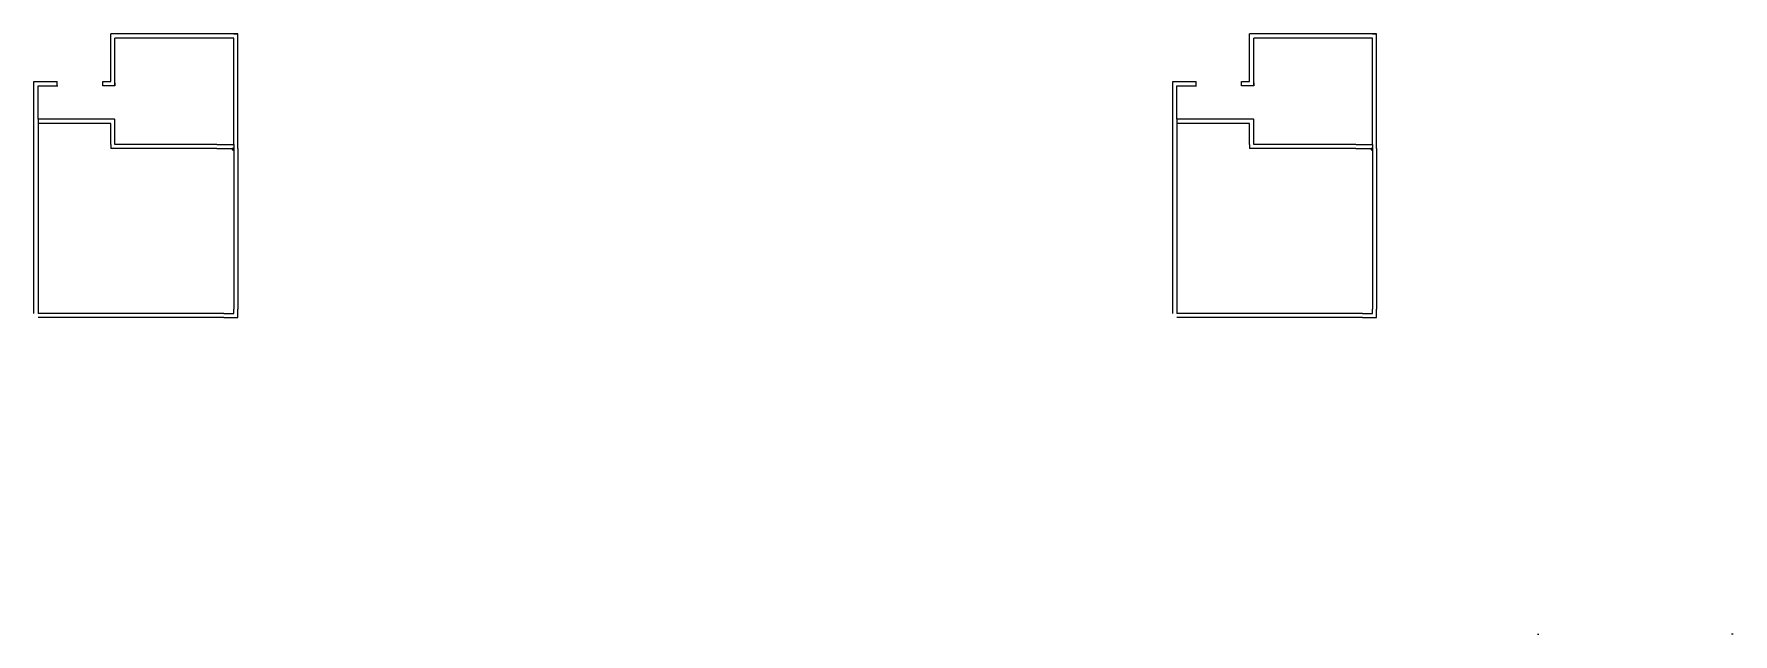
# Model space of a CAD drawing. Header units: millimetres. Extents: x 686 to 3901, y 1004 to 1838.
# Drawn here: x 2684 to 3901, y 1004 to 1434 of the extents above; entities that cross this region are included whole.
import ezdxf

# ---------------------------------------------------------------- set-up
doc = ezdxf.new("R2010")
doc.units = ezdxf.units.MM
doc.layers.add('Caja', color=7, linetype='Continuous')

msp = doc.modelspace()

# ---------------------------------------------------------------- linework, layer by layer
at = {"extrusion": (0, -1, 0)}
for p, q in [((2687.452, 1396.705, 63), (2687.452, 1396.705, 54)), ((3502.837, 1396.705, 63), (3502.837, 1396.705, 54))]:
    msp.add_line(p, q, dxfattribs=at)
for p, q in [((2687.452, 1372.705, 5), (2687.452, 1369.705, 5)), ((3502.837, 1372.705, 5), (3502.837, 1369.705, 5)), ((2827.452, 1354.705, 5), (2827.452, 1351.705, 5)), ((3642.837, 1354.705, 5), (3642.837, 1351.705, 5))]:
    msp.add_line(p, q)
at = {"layer": 'Caja'}
for p, q in [((2830.452, 1433.705, 5), (2739.452, 1433.705, 5)), ((2739.452, 1430.705, 5), (2739.452, 1433.705, 5)), ((2739.452, 1399.705, 5), (2739.452, 1430.705, 5)), ((2827.452, 1430.705, 5), (2742.452, 1430.705, 5)), ((2742.452, 1396.705, 5), (2742.452, 1430.705, 5)), ((2827.452, 1433.705, 5), (2830.452, 1433.705, 5)), ((2827.452, 1354.705, 5), (2827.452, 1430.705, 5)), ((2830.452, 1393.705, 5), (2830.452, 1433.705, 5)), ((3645.837, 1433.705, 5), (3554.837, 1433.705, 5)), ((3554.837, 1430.705, 5), (3554.837, 1433.705, 5)), ((3554.837, 1399.705, 5), (3554.837, 1430.705, 5)), ((3642.837, 1430.705, 5), (3557.837, 1430.705, 5)), ((3557.837, 1396.705, 5), (3557.837, 1430.705, 5)), ((3642.837, 1433.705, 5), (3645.837, 1433.705, 5)), ((3642.837, 1354.705, 5), (3642.837, 1430.705, 5)), ((3645.837, 1393.705, 5), (3645.837, 1433.705, 5)), ((2684.452, 1396.705, 5), (2684.452, 1399.705, 5)), ((2684.452, 1399.705, 5), (2698.752, 1399.705, 5)), ((2698.752, 1399.705, 5), (2701.152, 1399.705, 5)), ((2701.152, 1396.705, 5), (2701.152, 1399.705, 5)), ((2733.752, 1396.705, 5), (2733.752, 1399.705, 5)), ((2733.752, 1399.705, 5), (2739.452, 1399.705, 5)), ((3499.837, 1396.705, 5), (3499.837, 1399.705, 5)), ((3499.837, 1399.705, 5), (3514.137, 1399.705, 5)), ((3514.137, 1399.705, 5), (3516.537, 1399.705, 5)), ((3516.537, 1396.705, 5), (3516.537, 1399.705, 5)), ((3549.137, 1396.705, 5), (3549.137, 1399.705, 5)), ((3549.137, 1399.705, 5), (3554.837, 1399.705, 5)), ((2684.452, 1233.705, 5), (2684.452, 1396.705, 5)), ((2687.452, 1396.705, 5), (2698.752, 1396.705, 5)), ((2687.452, 1396.705, 5), (2690.452, 1396.705, 5)), ((2687.452, 1372.705, 5), (2687.452, 1396.705, 5)), ((2698.752, 1396.705, 5), (2701.152, 1396.705, 5)), ((2701.152, 1396.705, 5), (2701.452, 1396.705, 5)), ((2737.952, 1396.705, 5), (2733.752, 1396.705, 5)), ((2742.452, 1396.705, 5), (2733.752, 1396.705, 5)), ((2742.452, 1398.705, 5), (2742.452, 1396.705, 5)), ((2830.452, 1354.705, 5), (2830.452, 1393.705, 5)), ((3499.837, 1233.705, 5), (3499.837, 1396.705, 5)), ((3502.837, 1396.705, 5), (3514.137, 1396.705, 5)), ((3502.837, 1396.705, 5), (3505.837, 1396.705, 5)), ((3502.837, 1372.705, 5), (3502.837, 1396.705, 5)), ((3514.137, 1396.705, 5), (3516.537, 1396.705, 5)), ((3516.537, 1396.705, 5), (3516.837, 1396.705, 5)), ((3553.337, 1396.705, 5), (3549.137, 1396.705, 5)), ((3557.837, 1396.705, 5), (3549.137, 1396.705, 5)), ((3557.837, 1398.705, 5), (3557.837, 1396.705, 5)), ((3645.837, 1354.705, 5), (3645.837, 1393.705, 5)), ((2690.452, 1372.705, 5), (2687.452, 1372.705, 5)), ((2690.452, 1369.705, 5), (2687.452, 1369.705, 5)), ((2687.452, 1369.705, 5), (2687.452, 1233.705, 5)), ((2742.172, 1372.705, 5), (2690.452, 1372.705, 5)), ((2739.424, 1369.705, 5), (2690.452, 1369.705, 5)), ((2739.424, 1354.705, 5), (2739.424, 1369.705, 5)), ((2742.172, 1372.705, 5), (2742.424, 1372.705, 5)), ((2742.424, 1369.705, 5), (2742.424, 1372.705, 5)), ((2742.424, 1354.705, 5), (2742.424, 1369.705, 5)), ((3505.837, 1372.705, 5), (3502.837, 1372.705, 5)), ((3505.837, 1369.705, 5), (3502.837, 1369.705, 5)), ((3502.837, 1369.705, 5), (3502.837, 1233.705, 5)), ((3557.556, 1372.705, 5), (3505.837, 1372.705, 5)), ((3554.808, 1369.705, 5), (3505.837, 1369.705, 5)), ((3554.808, 1354.705, 5), (3554.808, 1369.705, 5)), ((3557.556, 1372.705, 5), (3557.808, 1372.705, 5)), ((3557.808, 1369.705, 5), (3557.808, 1372.705, 5)), ((3557.808, 1354.705, 5), (3557.808, 1369.705, 5)), ((2739.424, 1354.705, 5), (2739.424, 1351.705, 5)), ((2742.424, 1351.705, 5), (2739.424, 1351.705, 5)), ((2745.424, 1354.705, 5), (2742.424, 1354.705, 5)), ((2745.424, 1351.705, 5), (2742.424, 1351.705, 5)), ((2747.452, 1354.705, 5), (2745.424, 1354.705, 5)), ((2747.452, 1351.705, 5), (2745.424, 1351.705, 5)), ((2815.452, 1354.705, 5), (2820.452, 1354.705, 5)), ((2815.452, 1351.705, 5), (2820.452, 1351.705, 5)), ((2820.452, 1354.705, 5), (2823.452, 1354.705, 5)), ((2820.452, 1351.705, 5), (2823.452, 1351.705, 5)), ((2823.452, 1351.705, 5), (2827.452, 1351.705, 5)), ((2827.452, 1351.705, 5), (2827.452, 1236.705, 5)), ((2830.452, 1351.705, 5), (2830.452, 1354.705, 5)), ((2830.452, 1351.705, 5), (2830.452, 1236.705, 5)), ((3554.808, 1354.705, 5), (3554.808, 1351.705, 5)), ((3557.808, 1351.705, 5), (3554.808, 1351.705, 5)), ((3560.808, 1354.705, 5), (3557.808, 1354.705, 5)), ((3560.808, 1351.705, 5), (3557.808, 1351.705, 5)), ((3562.837, 1354.705, 5), (3560.808, 1354.705, 5)), ((3562.837, 1351.705, 5), (3560.808, 1351.705, 5)), ((3630.837, 1354.705, 5), (3635.837, 1354.705, 5)), ((3630.837, 1351.705, 5), (3635.837, 1351.705, 5)), ((3635.837, 1354.705, 5), (3638.837, 1354.705, 5)), ((3635.837, 1351.705, 5), (3638.837, 1351.705, 5)), ((3638.837, 1351.705, 5), (3642.837, 1351.705, 5)), ((3642.837, 1351.705, 5), (3642.837, 1236.705, 5)), ((3645.837, 1351.705, 5), (3645.837, 1354.705, 5)), ((3645.837, 1351.705, 5), (3645.837, 1236.705, 5)), ((2820.452, 1233.705, 5), (2687.452, 1233.705, 5)), ((2820.452, 1230.705, 5), (2687.452, 1230.705, 5)), ((2823.452, 1233.705, 5), (2827.452, 1233.705, 5)), ((2826.452, 1230.705, 5), (2830.452, 1230.705, 5)), ((3635.837, 1233.705, 5), (3502.837, 1233.705, 5)), ((3635.837, 1230.705, 5), (3502.837, 1230.705, 5)), ((3638.837, 1233.705, 5), (3642.837, 1233.705, 5)), ((3641.837, 1230.705, 5), (3645.837, 1230.705, 5)), ((3761.022, 1004.17, 57), (3762.022, 1004.17, 57)), ((3901.022, 1004.17, 57), (3900.022, 1004.17, 57))]:
    msp.add_line(p, q, dxfattribs=at)
at = {"layer": 'Caja', "extrusion": (6.12323e-17, -1, 6.12323e-17)}
for p, q in [((2815.452, 1354.705, 5), (2747.452, 1354.705, 5)), ((2815.452, 1351.705, 5), (2747.452, 1351.705, 5)), ((3630.837, 1354.705, 5), (3562.837, 1354.705, 5)), ((3630.837, 1351.705, 5), (3562.837, 1351.705, 5))]:
    msp.add_line(p, q, dxfattribs=at)
at = {"layer": 'Caja', "extrusion": (1, -6.12323e-17, -3.06162e-16)}
for p, q in [((2823.452, 1354.705, 5), (2827.452, 1354.705, 5)), ((3638.837, 1354.705, 5), (3642.837, 1354.705, 5))]:
    msp.add_line(p, q, dxfattribs=at)
at = {"layer": 'Caja', "elevation": 5}
for points in [[(2827.452, 1351.705), (2826.452, 1351.705), (2826.452, 1350.705), (2827.452, 1350.705)], [(3642.837, 1351.705), (3641.837, 1351.705), (3641.837, 1350.705), (3642.837, 1350.705)]]:
    msp.add_lwpolyline(points, close=True, dxfattribs=at)
for points in [[(2820.452, 1233.705), (2823.452, 1233.705)], [(2820.452, 1230.705), (2826.452, 1230.705)], [(2827.452, 1233.705), (2827.452, 1236.705)], [(2830.452, 1230.705), (2830.452, 1236.705)], [(3635.837, 1233.705), (3638.837, 1233.705)], [(3635.837, 1230.705), (3641.837, 1230.705)], [(3642.837, 1233.705), (3642.837, 1236.705)], [(3645.837, 1230.705), (3645.837, 1236.705)]]:
    msp.add_lwpolyline(points, dxfattribs=at)

doc.saveas('drawing.dxf')
